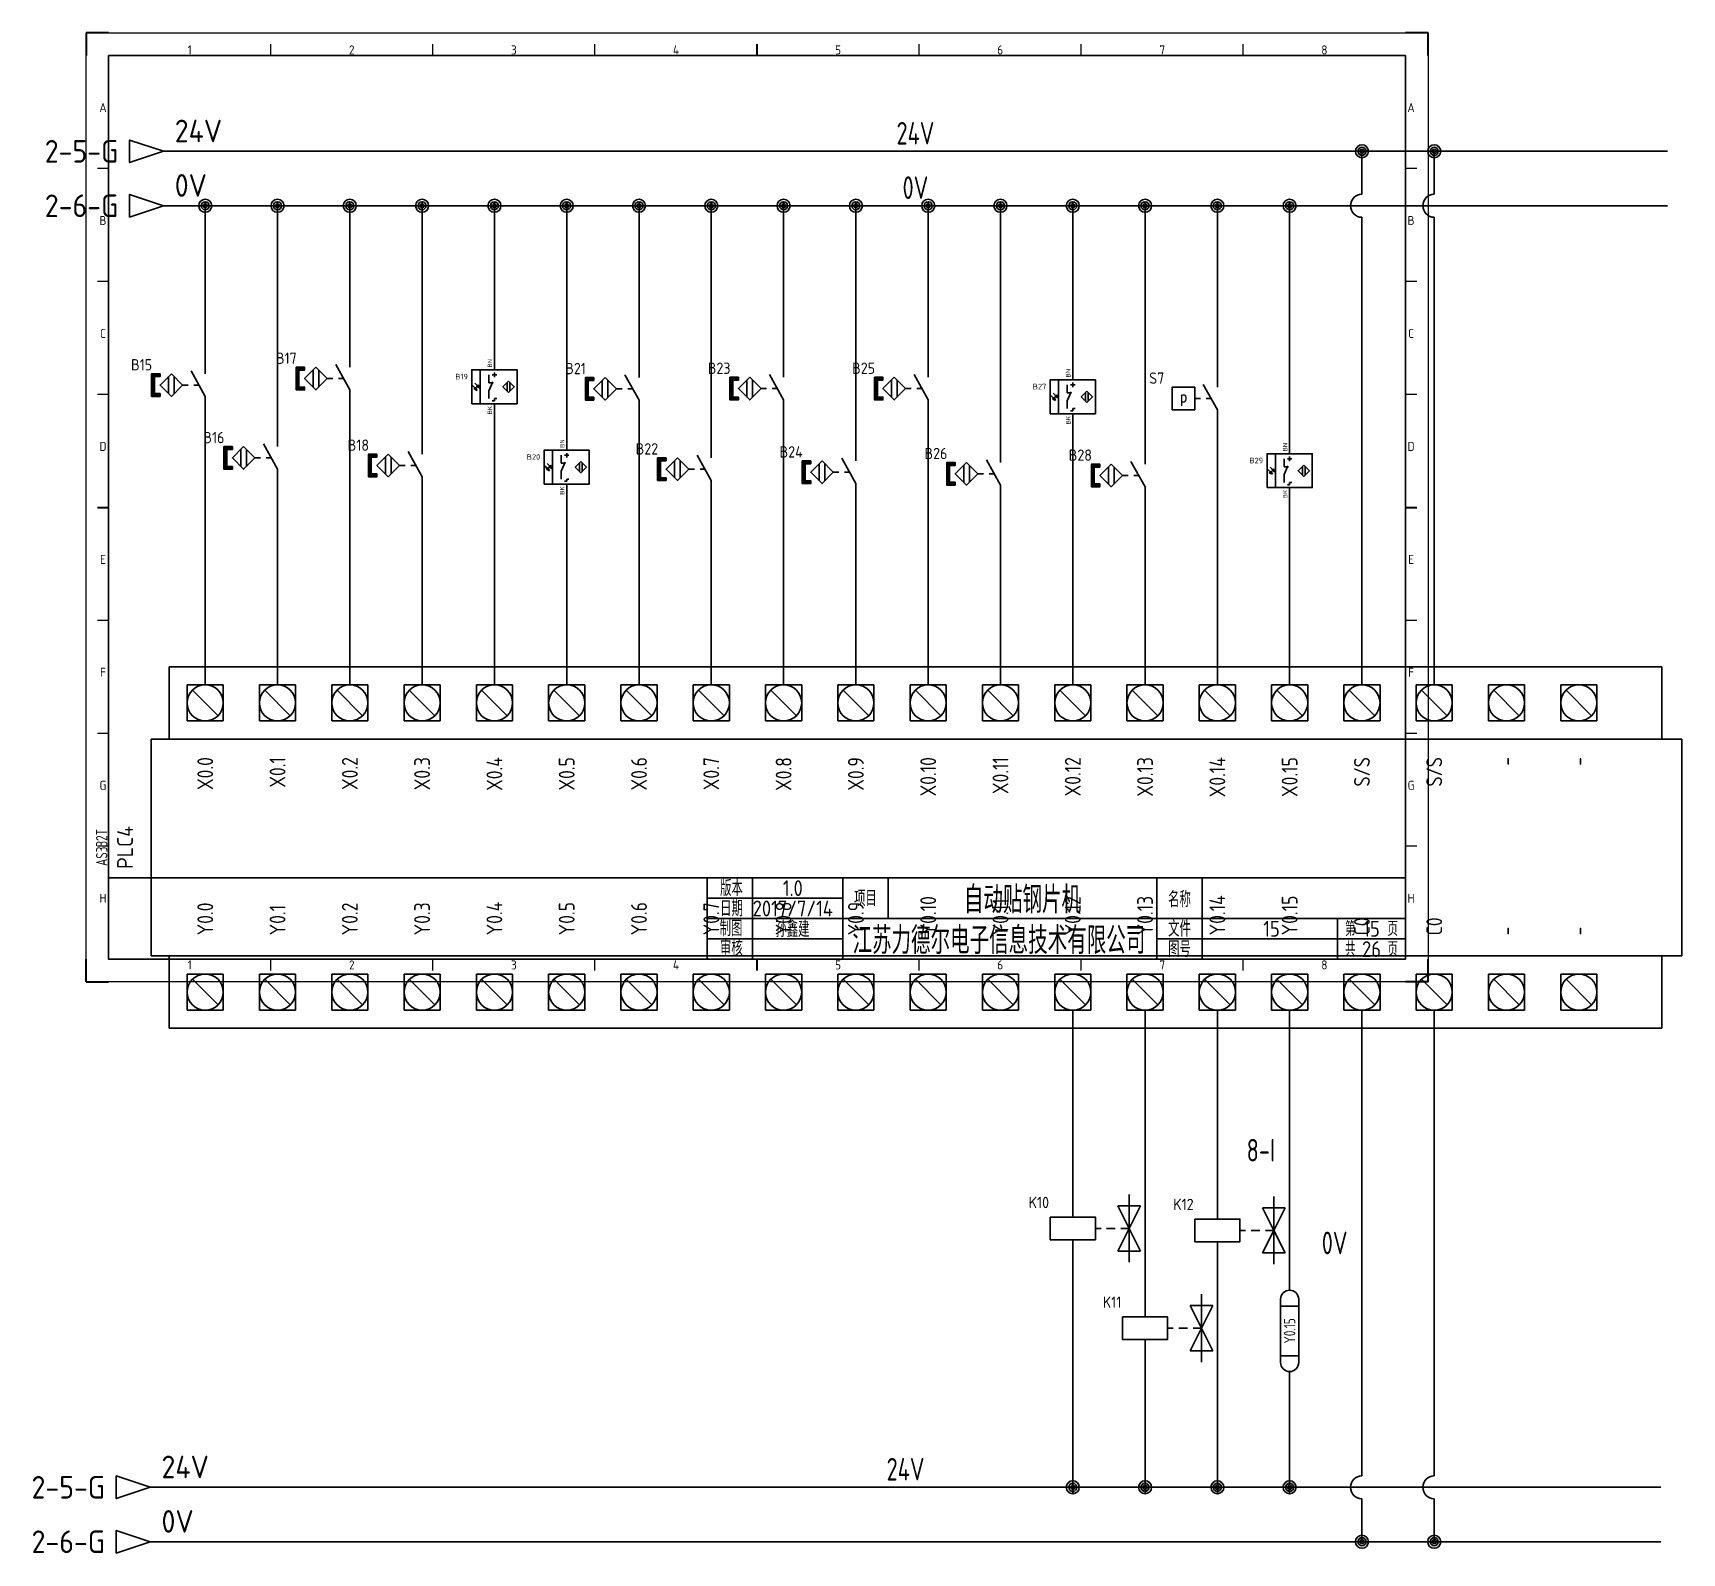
# Model space of a CAD drawing. Header units: millimetres. Extents: x 2018 to 2383, y 1261 to 1597.
import ezdxf
from ezdxf.enums import TextEntityAlignment as Align

# ---------------------------------------------------------------- set-up
doc = ezdxf.new("R2010")
doc.units = ezdxf.units.MM
for name, color, linetype in [('AE_BOR', 1, 'Continuous'), ('DESC', 150, 'Continuous'), ('SYMS', 7, 'Continuous'), ('TAGS', 150, 'Continuous'), ('TERMS', 123, 'Continuous'), ('WIRENO', 72, 'Continuous'), ('WIREREF_DEST', 52, 'Continuous'), ('WIRES', 7, 'Continuous'), ('XREF', 7, 'Continuous'), ('图框_标题栏属性', 1, 'Continuous'), ('图框_标题栏文字', 6, 'Continuous')]:
    doc.layers.add(name, color=color, linetype=linetype)
doc.styles.add('ACGBTS', font='ISOCP.SHX')
doc.styles.add('PIN', font='simplex', dxfattribs={"width": 0.75})
doc.styles.get("Standard").update_dxf_attribs({"font": 'arial.ttf'})
doc.styles.add('WD_IEC', font='ISOCP2.shx', dxfattribs={"height": 4, "bigfont": 'gbcbig.shx'})
doc.styles.add('工程字', font='gbenor.shx', dxfattribs={"bigfont": 'gbcbig.shx'})

# ---------------------------------------------------------------- blocks, each defined once
blk = doc.blocks.new('Border')
for p, q in [((584, 410), (10, 410)), ((10, 410), (10, 10)), ((584, 10), (584, 410)), ((10, 10), (584, 10))]:
    blk.add_line(p, q)
at = {"layer": 'AE_BOR', "color": 1, "lineweight": 30}
for p, q in [((10, 420), (0, 420)), ((0, 420), (0, 410)), ((594, 420), (584, 420)), ((594, 410), (594, 420)), ((297, 410), (297, 415)), ((5, 210), (10, 210)), ((584, 210), (589, 210)), ((0, 0), (0, 10)), ((297, 5), (297, 10)), ((594, 0), (594, 10)), ((0, 0), (10, 0)), ((594, 0), (584, 0))]:
    blk.add_line(p, q, dxfattribs=at)
at = {"layer": 'AE_BOR', "color": 1, "lineweight": 15}
for p, q in [((0, 420), (594, 420)), ((0, 0), (0, 420)), ((594, 420), (594, 0)), ((81.75, 410), (81.75, 415)), ((153.5, 410), (153.5, 415)), ((225.25, 410), (225.25, 415)), ((368.75, 410), (368.75, 415)), ((440.5, 410), (440.5, 415)), ((512.25, 410), (512.25, 415)), ((10, 360), (5, 360)), ((589, 360), (584, 360)), ((10, 310), (5, 310)), ((589, 310), (584, 310)), ((10, 260), (5, 260)), ((589, 260), (584, 260)), ((10, 160), (5, 160)), ((589, 160), (584, 160)), ((10, 110), (5, 110)), ((589, 110), (584, 110)), ((10, 60), (5, 60)), ((589, 60), (584, 60)), ((81.75, 5), (81.75, 10)), ((153.5, 5), (153.5, 10)), ((225.25, 5), (225.25, 10)), ((368.75, 5), (368.75, 10)), ((440.5, 5), (440.5, 10)), ((512.25, 5), (512.25, 10)), ((594, 0), (0, 0))]:
    blk.add_line(p, q, dxfattribs=at)
at = {"layer": 'AE_BOR', "color": 1, "lineweight": 15, "style": 'ACGBTS'}
for s, p in [('1', (45.875, 412.5)), ('2', (117.625, 412.5)), ('3', (189.375, 412.5)), ('4', (261.125, 412.5)), ('5', (332.875, 412.5)), ('6', (404.625, 412.5)), ('7', (476.375, 412.5)), ('8', (548.125, 412.5)), ('A', (7.5, 387)), ('A', (586.5, 387)), ('B', (7.5, 337)), ('B', (586.5, 337)), ('C', (7.5, 287)), ('C', (586.5, 287)), ('D', (7.5, 237)), ('D', (586.5, 237)), ('E', (7.5, 187)), ('E', (586.5, 187)), ('F', (7.5, 137)), ('F', (586.5, 137)), ('G', (7.5, 87)), ('G', (586.5, 87)), ('H', (7.5, 37)), ('H', (586.5, 37)), ('1', (45.875, 7.5)), ('2', (117.625, 7.5)), ('3', (189.375, 7.5)), ('4', (261.125, 7.5)), ('5', (332.875, 7.5)), ('6', (404.625, 7.5)), ('7', (476.375, 7.5)), ('8', (548.125, 7.5))]:
    blk.add_text(s, height=4, dxfattribs=at).set_placement(p, align=Align.MIDDLE)
blk = doc.blocks.new('LdrDkA4')
for p, q in [((132.5, 0), (132.5, 18)), ((142.5, 0), (142.5, 18)), ((162.5, 0), (162.5, 18)), ((162.5, 0), (162.5, 18)), ((162.5, 0), (162.5, 18)), ((172.5, 18), (172.5, 13.5)), ((232, 0), (232, 18)), ((242, 0), (242, 18)), ((132.5, 13.5), (162.5, 13.5)), ((172.5, 13.5), (172.5, 9)), ((132.5, 9), (162.99, 9)), ((162.5, 9), (287, 9)), ((272, 0), (272, 9)), ((132.5, 4.5), (162.5, 4.5)), ((232, 4.5), (287, 4.5)), ((142.5, 2.09), (142.5, 2.09)), ((142.5, 2.09), (142.5, 2.09))]:
    blk.add_line(p, q)
blk.add_lwpolyline([(132.5, 18), (0, 18), (0, 0), (132.5, 0)], close=True)
blk.add_lwpolyline([(132.5, 0), (287, 0), (287, 18), (132.5, 18)])
at = {"flags": 9}
blk.add_attdef('WD_TB', (0, 0), '', height=2.5, dxfattribs=at)
at = {"layer": '图框_标题栏属性', "style": '工程字'}
for tag, height, p in [('版本', 3.5, (151.42, 15.75)), ('项目', 6, (202.25, 13.5)), ('名称', 3.5, (264.42, 13.27)), ('日期', 3.5, (151.42, 11.25)), ('制图', 3.5, (151.34, 6.85)), ('公司名称', 6, (197.03, 4.5)), ('文件', 3.5, (257.37, 6.75)), ('页数', 3.5, (279.5, 6.75)), ('审核', 3.5, (151.65, 2.36)), ('图号', 3.5, (257.37, 2.25)), ('总数', 3.5, (279.5, 2.25))]:
    blk.add_attdef(tag, text='', height=height, dxfattribs=at).set_placement(p, align=Align.MIDDLE)
at = {"layer": '图框_标题栏文字', "style": '工程字'}
for s, height, p in [('版本', 3.5, (137.85, 15.75)), ('项目', 3.5, (167.5, 13.5)), ('名称', 3.5, (237, 13.27)), ('日期', 3.5, (137.85, 11.25)), ('制图', 3.5, (137.75, 6.85)), ('文件', 3.5, (237, 6.75)), ('第    页', 3.25, (279.5, 6.75)), ('审核', 3.5, (137.81, 2.51)), ('图号', 3.5, (237, 2.25)), ('共    页', 3.25, (279.5, 2.25))]:
    blk.add_text(s, height=height, dxfattribs=at).set_placement(p, align=Align.MIDDLE_CENTER)
blk = doc.blocks.new('PLCIO_AS332T')
for p, q in [((40.47, 36.99), (-289.88, 36.99)), ((-289.88, 36.99), (-289.88, 20.99)), ((40.47, 36.99), (40.47, 20.99)), ((-285.88, 32.99), (-277.88, 32.99)), ((-285.88, 24.99), (-285.88, 32.99)), ((-277.88, 32.99), (-277.88, 24.99)), ((-269.88, 32.99), (-261.88, 32.99)), ((-269.88, 24.99), (-269.88, 32.99)), ((-261.88, 32.99), (-261.88, 24.99)), ((-253.88, 32.99), (-245.88, 32.99)), ((-253.88, 24.99), (-253.88, 32.99)), ((-245.88, 32.99), (-245.88, 24.99)), ((-237.88, 32.99), (-229.88, 32.99)), ((-237.88, 32.99), (-229.88, 32.99)), ((-237.88, 24.99), (-237.88, 32.99)), ((-237.88, 24.99), (-237.88, 32.99)), ((-229.88, 32.99), (-229.88, 24.99)), ((-229.88, 32.99), (-229.88, 24.99)), ((-221.88, 32.99), (-213.88, 32.99)), ((-221.88, 24.99), (-221.88, 32.99)), ((-213.88, 32.99), (-213.88, 24.99)), ((-205.88, 32.99), (-197.88, 32.99)), ((-205.88, 24.99), (-205.88, 32.99)), ((-197.88, 32.99), (-197.88, 24.99)), ((-189.88, 32.99), (-181.88, 32.99)), ((-189.88, 24.99), (-189.88, 32.99)), ((-181.88, 32.99), (-181.88, 24.99)), ((-173.88, 32.99), (-165.88, 32.99)), ((-173.88, 24.99), (-173.88, 32.99)), ((-165.88, 32.99), (-165.88, 24.99)), ((-157.88, 32.99), (-149.88, 32.99)), ((-157.88, 24.99), (-157.88, 32.99)), ((-149.88, 32.99), (-149.88, 24.99)), ((-141.88, 32.99), (-133.88, 32.99)), ((-141.88, 24.99), (-141.88, 32.99)), ((-133.88, 32.99), (-133.88, 24.99)), ((-125.88, 32.99), (-117.88, 32.99)), ((-125.88, 24.99), (-125.88, 32.99)), ((-117.88, 32.99), (-117.88, 24.99)), ((-109.88, 32.99), (-101.88, 32.99)), ((-109.88, 24.99), (-109.88, 32.99)), ((-101.88, 32.99), (-101.88, 24.99)), ((-93.88, 32.99), (-85.88, 32.99)), ((-93.88, 24.99), (-93.88, 32.99)), ((-85.88, 32.99), (-85.88, 24.99)), ((-77.88, 32.99), (-69.88, 32.99)), ((-77.88, 24.99), (-77.88, 32.99)), ((-69.88, 32.99), (-69.88, 24.99)), ((-61.88, 32.99), (-53.88, 32.99)), ((-61.88, 24.99), (-61.88, 32.99)), ((-53.88, 32.99), (-53.88, 24.99)), ((-45.88, 32.99), (-37.88, 32.99)), ((-45.88, 24.99), (-45.88, 32.99)), ((-37.88, 32.99), (-37.88, 24.99)), ((-29.88, 32.99), (-21.88, 32.99)), ((-29.88, 24.99), (-29.88, 32.99)), ((-21.88, 32.99), (-21.88, 24.99)), ((-13.88, 32.99), (-5.88, 32.99)), ((-13.88, 24.99), (-13.88, 32.99)), ((-5.88, 32.99), (-5.88, 24.99)), ((2.12, 32.99), (10.12, 32.99)), ((2.12, 24.99), (2.12, 32.99)), ((10.12, 32.99), (10.12, 24.99)), ((18.12, 32.99), (26.12, 32.99)), ((18.12, 24.99), (18.12, 32.99)), ((26.12, 32.99), (26.12, 24.99)), ((-284.71, 31.82), (-279.05, 26.16)), ((-268.71, 31.82), (-263.05, 26.16)), ((-252.71, 31.82), (-247.05, 26.16)), ((-236.71, 31.82), (-231.05, 26.16)), ((-220.71, 31.82), (-215.05, 26.16)), ((-204.71, 31.82), (-199.05, 26.16)), ((-188.71, 31.82), (-183.05, 26.16)), ((-172.71, 31.82), (-167.05, 26.16)), ((-156.71, 31.82), (-151.05, 26.16)), ((-140.71, 31.82), (-135.05, 26.16)), ((-124.71, 31.82), (-119.05, 26.16)), ((-108.71, 31.82), (-103.05, 26.16)), ((-92.71, 31.82), (-87.05, 26.16)), ((-76.71, 31.82), (-71.05, 26.16)), ((-60.71, 31.82), (-55.05, 26.16)), ((-44.71, 31.82), (-39.05, 26.16)), ((-28.71, 31.82), (-23.05, 26.16)), ((-12.71, 31.82), (-7.05, 26.16)), ((3.29, 31.82), (8.95, 26.16)), ((19.29, 31.82), (24.95, 26.16)), ((-277.88, 24.99), (-285.88, 24.99)), ((-261.88, 24.99), (-269.88, 24.99)), ((-245.88, 24.99), (-253.88, 24.99)), ((-229.88, 24.99), (-237.88, 24.99)), ((-229.88, 24.99), (-237.88, 24.99)), ((-213.88, 24.99), (-221.88, 24.99)), ((-197.88, 24.99), (-205.88, 24.99)), ((-181.88, 24.99), (-189.88, 24.99)), ((-165.88, 24.99), (-173.88, 24.99)), ((-149.88, 24.99), (-157.88, 24.99)), ((-133.88, 24.99), (-141.88, 24.99)), ((-117.88, 24.99), (-125.88, 24.99)), ((-101.88, 24.99), (-109.88, 24.99)), ((-85.88, 24.99), (-93.88, 24.99)), ((-69.88, 24.99), (-77.88, 24.99)), ((-53.88, 24.99), (-61.88, 24.99)), ((-37.88, 24.99), (-45.88, 24.99)), ((-21.88, 24.99), (-29.88, 24.99)), ((-5.88, 24.99), (-13.88, 24.99)), ((10.12, 24.99), (2.12, 24.99)), ((26.12, 24.99), (18.12, 24.99)), ((-293.88, 20.99), (44.95, 20.99)), ((-293.88, -27.01), (-293.88, 20.99)), ((44.95, 20.99), (44.95, -27.01)), ((-289.88, -27.01), (-293.88, -27.01)), ((-49.88, -27.01), (-289.88, -27.01)), ((-289.88, -27.01), (-289.88, -43.01)), ((44.95, -27.01), (-49.88, -27.01)), ((40.47, -27.01), (40.47, -43.01)), ((-285.88, -39.01), (-285.88, -31.01)), ((-285.88, -31.01), (-277.88, -31.01)), ((-284.71, -32.18), (-279.05, -37.84)), ((-277.88, -31.01), (-277.88, -39.01)), ((-269.88, -39.01), (-269.88, -31.01)), ((-269.88, -39.01), (-269.88, -31.01)), ((-269.88, -31.01), (-261.88, -31.01)), ((-269.88, -31.01), (-261.88, -31.01)), ((-268.71, -32.18), (-263.05, -37.84)), ((-261.88, -31.01), (-261.88, -39.01)), ((-261.88, -31.01), (-261.88, -39.01)), ((-253.88, -39.01), (-253.88, -31.01)), ((-253.88, -39.01), (-253.88, -31.01)), ((-253.88, -31.01), (-245.88, -31.01)), ((-253.88, -31.01), (-245.88, -31.01)), ((-252.71, -32.18), (-247.05, -37.84)), ((-245.88, -31.01), (-245.88, -39.01)), ((-245.88, -31.01), (-245.88, -39.01)), ((-237.88, -39.01), (-237.88, -31.01)), ((-237.88, -39.01), (-237.88, -31.01)), ((-237.88, -31.01), (-229.88, -31.01)), ((-237.88, -31.01), (-229.88, -31.01)), ((-236.71, -32.18), (-231.05, -37.84)), ((-229.88, -31.01), (-229.88, -39.01)), ((-229.88, -31.01), (-229.88, -39.01)), ((-221.88, -39.01), (-221.88, -31.01)), ((-221.88, -39.01), (-221.88, -31.01)), ((-221.88, -31.01), (-213.88, -31.01)), ((-221.88, -31.01), (-213.88, -31.01)), ((-220.71, -32.18), (-215.05, -37.84)), ((-213.88, -31.01), (-213.88, -39.01)), ((-213.88, -31.01), (-213.88, -39.01)), ((-205.88, -39.01), (-205.88, -31.01)), ((-205.88, -39.01), (-205.88, -31.01)), ((-205.88, -31.01), (-197.88, -31.01)), ((-205.88, -31.01), (-197.88, -31.01)), ((-204.71, -32.18), (-199.05, -37.84)), ((-197.88, -31.01), (-197.88, -39.01)), ((-197.88, -31.01), (-197.88, -39.01)), ((-189.88, -39.01), (-189.88, -31.01)), ((-189.88, -39.01), (-189.88, -31.01)), ((-189.88, -31.01), (-181.88, -31.01)), ((-189.88, -31.01), (-181.88, -31.01)), ((-188.71, -32.18), (-183.05, -37.84)), ((-181.88, -31.01), (-181.88, -39.01)), ((-181.88, -31.01), (-181.88, -39.01)), ((-173.88, -39.01), (-173.88, -31.01)), ((-173.88, -39.01), (-173.88, -31.01)), ((-173.88, -31.01), (-165.88, -31.01)), ((-173.88, -31.01), (-165.88, -31.01)), ((-172.71, -32.18), (-167.05, -37.84)), ((-165.88, -31.01), (-165.88, -39.01)), ((-165.88, -31.01), (-165.88, -39.01)), ((-157.88, -39.01), (-157.88, -31.01)), ((-157.88, -39.01), (-157.88, -31.01)), ((-157.88, -31.01), (-149.88, -31.01)), ((-157.88, -31.01), (-149.88, -31.01)), ((-156.71, -32.18), (-151.05, -37.84)), ((-149.88, -31.01), (-149.88, -39.01)), ((-149.88, -31.01), (-149.88, -39.01)), ((-141.88, -39.01), (-141.88, -31.01)), ((-141.88, -39.01), (-141.88, -31.01)), ((-141.88, -31.01), (-133.88, -31.01)), ((-141.88, -31.01), (-133.88, -31.01)), ((-140.71, -32.18), (-135.05, -37.84)), ((-133.88, -31.01), (-133.88, -39.01)), ((-133.88, -31.01), (-133.88, -39.01)), ((-125.88, -39.01), (-125.88, -31.01)), ((-125.88, -39.01), (-125.88, -31.01)), ((-125.88, -31.01), (-117.88, -31.01)), ((-125.88, -31.01), (-117.88, -31.01)), ((-124.71, -32.18), (-119.05, -37.84)), ((-117.88, -31.01), (-117.88, -39.01)), ((-117.88, -31.01), (-117.88, -39.01)), ((-109.88, -39.01), (-109.88, -31.01)), ((-109.88, -39.01), (-109.88, -31.01)), ((-109.88, -31.01), (-101.88, -31.01)), ((-109.88, -31.01), (-101.88, -31.01)), ((-108.71, -32.18), (-103.05, -37.84)), ((-101.88, -31.01), (-101.88, -39.01)), ((-101.88, -31.01), (-101.88, -39.01)), ((-93.88, -39.01), (-93.88, -31.01)), ((-93.88, -39.01), (-93.88, -31.01)), ((-93.88, -31.01), (-85.88, -31.01)), ((-93.88, -31.01), (-85.88, -31.01)), ((-92.71, -32.18), (-87.05, -37.84)), ((-85.88, -31.01), (-85.88, -39.01)), ((-85.88, -31.01), (-85.88, -39.01)), ((-77.88, -39.01), (-77.88, -31.01)), ((-77.88, -39.01), (-77.88, -31.01)), ((-77.88, -31.01), (-69.88, -31.01)), ((-77.88, -31.01), (-69.88, -31.01)), ((-76.71, -32.18), (-71.05, -37.84)), ((-69.88, -31.01), (-69.88, -39.01)), ((-69.88, -31.01), (-69.88, -39.01)), ((-61.88, -31.01), (-53.88, -31.01)), ((-61.88, -31.01), (-53.88, -31.01)), ((-61.88, -39.01), (-61.88, -31.01)), ((-61.88, -39.01), (-61.88, -31.01)), ((-60.71, -32.18), (-55.05, -37.84)), ((-53.88, -31.01), (-53.88, -39.01)), ((-53.88, -31.01), (-53.88, -39.01)), ((-45.88, -39.01), (-45.88, -31.01)), ((-45.88, -39.01), (-45.88, -31.01)), ((-45.88, -31.01), (-37.88, -31.01)), ((-45.88, -31.01), (-37.88, -31.01)), ((-44.71, -32.18), (-39.05, -37.84)), ((-37.88, -31.01), (-37.88, -39.01)), ((-37.88, -31.01), (-37.88, -39.01)), ((-29.88, -31.01), (-21.88, -31.01)), ((-29.88, -31.01), (-21.88, -31.01)), ((-29.88, -39.01), (-29.88, -31.01)), ((-29.88, -39.01), (-29.88, -31.01)), ((-28.71, -32.18), (-23.05, -37.84)), ((-21.88, -31.01), (-21.88, -39.01)), ((-21.88, -31.01), (-21.88, -39.01)), ((-13.88, -39.01), (-13.88, -31.01)), ((-13.88, -39.01), (-13.88, -31.01)), ((-13.88, -31.01), (-5.88, -31.01)), ((-13.88, -31.01), (-5.88, -31.01)), ((-12.71, -32.18), (-7.05, -37.84)), ((-5.88, -31.01), (-5.88, -39.01)), ((-5.88, -31.01), (-5.88, -39.01)), ((2.12, -39.01), (2.12, -31.01)), ((2.12, -39.01), (2.12, -31.01)), ((2.12, -31.01), (10.12, -31.01)), ((2.12, -31.01), (10.12, -31.01)), ((3.29, -32.18), (8.95, -37.84)), ((10.12, -31.01), (10.12, -39.01)), ((10.12, -31.01), (10.12, -39.01)), ((18.12, -31.01), (26.12, -31.01)), ((18.12, -31.01), (26.12, -31.01)), ((18.12, -39.01), (18.12, -31.01)), ((18.12, -39.01), (18.12, -31.01)), ((19.29, -32.18), (24.95, -37.84)), ((26.12, -31.01), (26.12, -39.01)), ((26.12, -31.01), (26.12, -39.01)), ((-277.88, -39.01), (-285.88, -39.01)), ((-261.88, -39.01), (-269.88, -39.01)), ((-261.88, -39.01), (-269.88, -39.01)), ((-245.88, -39.01), (-253.88, -39.01)), ((-245.88, -39.01), (-253.88, -39.01)), ((-229.88, -39.01), (-237.88, -39.01)), ((-229.88, -39.01), (-237.88, -39.01)), ((-213.88, -39.01), (-221.88, -39.01)), ((-213.88, -39.01), (-221.88, -39.01)), ((-197.88, -39.01), (-205.88, -39.01)), ((-197.88, -39.01), (-205.88, -39.01)), ((-181.88, -39.01), (-189.88, -39.01)), ((-181.88, -39.01), (-189.88, -39.01)), ((-165.88, -39.01), (-173.88, -39.01)), ((-165.88, -39.01), (-173.88, -39.01)), ((-149.88, -39.01), (-157.88, -39.01)), ((-149.88, -39.01), (-157.88, -39.01)), ((-133.88, -39.01), (-141.88, -39.01)), ((-133.88, -39.01), (-141.88, -39.01)), ((-117.88, -39.01), (-125.88, -39.01)), ((-117.88, -39.01), (-125.88, -39.01)), ((-101.88, -39.01), (-109.88, -39.01)), ((-101.88, -39.01), (-109.88, -39.01)), ((-85.88, -39.01), (-93.88, -39.01)), ((-85.88, -39.01), (-93.88, -39.01)), ((-69.88, -39.01), (-77.88, -39.01)), ((-69.88, -39.01), (-77.88, -39.01)), ((-53.88, -39.01), (-61.88, -39.01)), ((-53.88, -39.01), (-61.88, -39.01)), ((-37.88, -39.01), (-45.88, -39.01)), ((-37.88, -39.01), (-45.88, -39.01)), ((-21.88, -39.01), (-29.88, -39.01)), ((-21.88, -39.01), (-29.88, -39.01)), ((-5.88, -39.01), (-13.88, -39.01)), ((-5.88, -39.01), (-13.88, -39.01)), ((10.12, -39.01), (2.12, -39.01)), ((10.12, -39.01), (2.12, -39.01)), ((26.12, -39.01), (18.12, -39.01)), ((26.12, -39.01), (18.12, -39.01)), ((-289.88, -43.01), (40.47, -43.01))]:
    blk.add_line(p, q)
for centre in [(-281.88, 28.99), (-265.88, 28.99), (-249.88, 28.99), (-233.88, 28.99), (-217.88, 28.99), (-201.88, 28.99), (-185.88, 28.99), (-169.88, 28.99), (-153.88, 28.99), (-137.88, 28.99), (-121.88, 28.99), (-105.88, 28.99), (-89.88, 28.99), (-73.88, 28.99), (-57.88, 28.99), (-41.88, 28.99), (-25.88, 28.99), (-9.88, 28.99), (6.12, 28.99), (22.12, 28.99), (-281.88, -35.01), (-265.88, -35.01), (-249.88, -35.01), (-233.88, -35.01), (-217.88, -35.01), (-201.88, -35.01), (-185.88, -35.01), (-169.88, -35.01), (-153.88, -35.01), (-137.88, -35.01), (-121.88, -35.01), (-105.88, -35.01), (-89.88, -35.01), (-73.88, -35.01), (-57.88, -35.01), (-41.88, -35.01), (-25.88, -35.01), (-9.88, -35.01), (6.12, -35.01), (22.12, -35.01)]:
    blk.add_circle(centre, 4)
at = {"style": 'WD_IEC'}
for tag, p, width in [('DESCA41', (-283.38, 60.92), 0.9), ('DESCB41', (-276.38, 60.92), 0.9), ('DESCA42', (-267.38, 60.92), 0.9), ('DESCB42', (-260.38, 60.92), 0.9), ('DESCA43', (-251.38, 60.92), 0.9), ('DESCB43', (-244.38, 60.92), 0.9), ('DESCA44', (-235.38, 60.92), 0.9), ('DESCB44', (-228.38, 60.92), 0.9), ('DESCA45', (-219.38, 60.92), 0.9), ('DESCB45', (-212.38, 60.92), 0.9), ('DESCA46', (-203.38, 60.92), 0.9), ('DESCB46', (-196.38, 60.92), 0.9), ('DESCA47', (-187.38, 60.92), 0.9), ('DESCB47', (-180.38, 60.92), 0.9), ('DESCA48', (-171.38, 60.92), 0.9), ('DESCB48', (-164.38, 60.92), 0.9), ('DESCA49', (-155.38, 60.92), 0.9), ('DESCB49', (-148.38, 60.92), 0.9), ('DESCA50', (-139.38, 60.92), 0.9), ('DESCB50', (-132.38, 60.92), 0.9), ('DESCA51', (-123.38, 60.92), 0.9), ('DESCB51', (-116.38, 60.92), 0.9), ('DESCA52', (-107.38, 60.92), 0.9), ('DESCB52', (-100.38, 60.92), 0.9), ('DESCA53', (-91.38, 60.92), 0.9), ('DESCB53', (-84.38, 60.92), 0.9), ('DESCA54', (-75.38, 60.92), 0.9), ('DESCB54', (-68.38, 60.92), 0.9), ('DESCA55', (-59.38, 60.92), 0.9), ('DESCB55', (-52.38, 60.92), 0.9), ('DESCA56', (-43.38, 60.92), 0.9), ('DESCB56', (-36.38, 60.92), 0.9), ('WDTAGALT', (-331.88, -15.01), 0.8)]:
    blk.add_attdef(tag, p, '', height=4, rotation=90, dxfattribs=dict(at, width=width))
at = {"style": 'WD_IEC', "width": 0.9}
for tag, p in [('TERM44', (-231.88, 34.22)), ('TERM54', (-71.88, 34.22)), ('TERM41', (-279.88, 34.22)), ('TERM42', (-263.88, 34.22)), ('TERM43', (-247.88, 34.22)), ('TERM45', (-215.88, 34.22)), ('TERM46', (-199.88, 34.22)), ('TERM47', (-183.88, 34.22)), ('TERM48', (-167.88, 34.22)), ('TERM49', (-151.88, 34.22)), ('TERM50', (-135.88, 34.22)), ('TERM51', (-119.88, 34.22)), ('TERM52', (-103.88, 34.22)), ('TERM53', (-87.88, 34.22)), ('TERM55', (-55.88, 34.22)), ('TERM56', (-39.88, 34.22)), ('TERM57', (-23.88, 34.22)), ('TERM58', (-7.88, 34.22)), ('TERM59', (8.12, 34.22)), ('TERM60', (24.12, 34.22))]:
    blk.add_attdef(tag, text='', height=2.5, rotation=90, dxfattribs=at).set_placement(p, align=Align.TOP_LEFT)
at = {"style": 'WD_IEC', "flags": 1}
for tag, p in [('X2TERM41', (-281.88, 32.99)), ('X2TERM42', (-265.88, 32.99)), ('X2TERM43', (-249.88, 32.99)), ('X2TERM44', (-233.88, 32.99)), ('X2TERM45', (-217.88, 32.99)), ('X2TERM46', (-201.88, 32.99)), ('X2TERM47', (-185.88, 32.99)), ('X2TERM48', (-169.88, 32.99)), ('X2TERM49', (-153.88, 32.99)), ('X2TERM50', (-137.88, 32.99)), ('X2TERM51', (-121.88, 32.99)), ('X2TERM52', (-105.88, 32.99)), ('X2TERM53', (-89.88, 32.99)), ('X2TERM54', (-73.88, 32.99)), ('X2TERM55', (-57.88, 32.99)), ('X2TERM56', (-41.88, 32.99)), ('X2TERM57', (-25.88, 32.99)), ('X2TERM58', (-9.88, 32.99)), ('X2TERM59', (6.12, 32.99)), ('X2TERM60', (22.12, 32.99)), ('X8TERM01', (-281.88, -39.01)), ('X8TERM02', (-265.88, -39.01)), ('X8TERM03', (-249.88, -39.01)), ('X8TERM04', (-233.88, -39.01)), ('X8TERM05', (-217.88, -39.01)), ('X8TERM06', (-201.88, -39.01)), ('X8TERM07', (-185.88, -39.01)), ('X8TERM08', (-169.88, -39.01)), ('X8TERM09', (-153.88, -39.01)), ('X8TERM10', (-137.88, -39.01)), ('X8TERM11', (-121.88, -39.01)), ('X8TERM12', (-105.88, -39.01)), ('X8TERM13', (-89.88, -39.01)), ('X8TERM14', (-73.88, -39.01)), ('X8TERM15', (-57.88, -39.01)), ('X8TERM16', (-41.88, -39.01)), ('X8TERM17', (-25.88, -39.01)), ('X8TERM18', (-9.88, -39.01)), ('X8TERM19', (6.12, -39.01)), ('X8TERM20', (22.12, -39.01))]:
    blk.add_attdef(tag, p, '', height=0.35, rotation=90, dxfattribs=at)
at = {"style": 'WD_IEC', "width": 0.9}
for tag, p in [('TAGA41', (-281.88, 16.99)), ('TAGA42', (-265.88, 16.99)), ('TAGA43', (-249.88, 16.99)), ('TAGA44', (-233.88, 16.99)), ('TAGA45', (-217.88, 16.99)), ('TAGA46', (-201.88, 16.99)), ('TAGA47', (-185.88, 16.99)), ('TAGA48', (-169.88, 16.99)), ('TAGA49', (-153.88, 16.99)), ('TAGA50', (-137.88, 16.99)), ('TAGA51', (-121.88, 16.99)), ('TAGA52', (-105.88, 16.99)), ('TAGA53', (-89.88, 16.99)), ('TAGA54', (-73.88, 16.99)), ('TAGA55', (-57.88, 16.99)), ('TAGA56', (-41.88, 16.99)), ('TERMDESC57', (-25.88, 16.99)), ('TERMDESC58', (-9.88, 16.99)), ('TERMDESC59', (6.12, 16.99)), ('TERMDESC60', (22.12, 16.99))]:
    blk.add_attdef(tag, text='', height=3.5, rotation=90, dxfattribs=at).set_placement(p, align=Align.MIDDLE_RIGHT)
at = {"linetype": 'Continuous', "style": 'WD_IEC', "flags": 9}
for tag, p in [('ASSYCODE', (-320.88, 4.35)), ('FAMILY', (-320.09, 4.38))]:
    blk.add_attdef(tag, text='', height=0.32, rotation=90, dxfattribs=at).set_placement(p, align=Align.CENTER)
at = {"style": 'WD_IEC'}
for tag, p in [('LINE1', (-312.59, -3.01)), ('LINE2', (-307.59, -3.01)), ('TAG1', (-297.88, -3.01))]:
    blk.add_attdef(tag, text='', height=3.5, rotation=90, dxfattribs=at).set_placement(p, align=Align.CENTER)
for tag, width, p in [('INST', 0.8, (-328.04, -3.01)), ('LOC', 0.8, (-324.6, -3.01)), ('MFG', 0.8, (-320.59, -3.01)), ('CAT', 0.9, (-317.09, -3.01)), ('DESC', 0.8, (-303.54, -3.01))]:
    blk.add_attdef(tag, text='', height=2.5, rotation=90, dxfattribs=dict(at, width=width)).set_placement(p, align=Align.CENTER)
at = {"style": 'WD_IEC', "width": 0.9}
for tag, p in [('TERMDESC17', (-25.88, -22.45)), ('TERMDESC18', (-9.88, -22.45)), ('TERMDESC19', (6.12, -22.45)), ('TERMDESC20', (22.12, -22.45)), ('TAGA01', (-281.88, -22.45)), ('TAGA02', (-265.88, -22.45)), ('TAGA03', (-249.88, -22.45)), ('TAGA04', (-233.88, -22.45)), ('TAGA05', (-217.88, -22.45)), ('TAGA06', (-201.88, -22.45)), ('TAGA07', (-185.88, -22.45)), ('TAGA08', (-169.88, -22.45)), ('TAGA09', (-153.88, -22.45)), ('TAGA10', (-137.88, -22.45)), ('TAGA11', (-121.88, -22.45)), ('TAGA12', (-105.88, -22.45)), ('TAGA13', (-89.88, -22.45)), ('TAGA14', (-73.88, -22.45)), ('TAGA15', (-57.88, -22.45)), ('TAGA16', (-41.88, -22.45))]:
    blk.add_attdef(tag, text='', height=3.5, rotation=90, dxfattribs=at).set_placement(p, align=Align.MIDDLE_LEFT)
for tag, p in [('TERM04', (-231.88, -40.05)), ('TERM14', (-71.88, -40.05)), ('TERM01', (-279.88, -39.92)), ('TERM02', (-263.88, -40.05)), ('TERM03', (-247.88, -40.05)), ('TERM05', (-215.88, -40.05)), ('TERM06', (-199.88, -40.05)), ('TERM07', (-183.88, -40.05)), ('TERM08', (-167.88, -40.05)), ('TERM09', (-151.88, -40.05)), ('TERM10', (-135.88, -40.05)), ('TERM11', (-119.88, -40.05)), ('TERM12', (-103.88, -40.05)), ('TERM13', (-87.88, -40.05)), ('TERM15', (-55.88, -40.05)), ('TERM16', (-39.88, -40.05)), ('TERM17', (-23.88, -40.05)), ('TERM18', (-7.88, -40.05)), ('TERM19', (8.12, -40.05)), ('TERM20', (24.12, -40.05))]:
    blk.add_attdef(tag, text='', height=2.5, rotation=90, dxfattribs=at).set_placement(p, align=Align.TOP_RIGHT)
for tag, p in [('DESCA01', (-283.38, -67.08)), ('DESCB01', (-276.38, -67.08)), ('DESCA02', (-267.38, -67.08)), ('DESCB02', (-260.38, -67.08)), ('DESCA03', (-251.38, -67.08)), ('DESCB03', (-244.38, -67.08)), ('DESCA04', (-235.38, -67.08)), ('DESCB04', (-228.38, -67.08)), ('DESCA05', (-219.38, -67.08)), ('DESCB05', (-212.38, -67.08)), ('DESCA06', (-203.38, -67.08)), ('DESCB06', (-196.38, -67.08)), ('DESCA07', (-187.38, -67.08)), ('DESCB07', (-180.38, -67.08)), ('DESCA08', (-171.38, -67.08)), ('DESCB08', (-164.38, -67.08)), ('DESCA09', (-155.38, -67.08)), ('DESCB09', (-148.38, -67.08)), ('DESCA10', (-139.38, -67.08)), ('DESCB10', (-132.38, -67.08)), ('DESCA11', (-123.38, -67.08)), ('DESCB11', (-116.38, -67.08)), ('DESCA12', (-107.38, -67.08)), ('DESCB12', (-100.38, -67.08)), ('DESCA13', (-91.38, -67.08)), ('DESCB13', (-84.38, -67.08)), ('DESCA14', (-75.38, -67.08)), ('DESCB14', (-68.38, -67.08)), ('DESCA15', (-59.38, -67.08)), ('DESCB15', (-52.38, -67.08)), ('DESCA16', (-43.38, -67.08)), ('DESCB16', (-36.38, -67.08))]:
    blk.add_attdef(tag, text='', height=4, rotation=90, dxfattribs=at).set_placement(p, align=Align.RIGHT)
blk = doc.blocks.new('HA1D3')
blk.add_lwpolyline([(0, 0), (-3.75, -1.25), (-3.75, 1.25)], close=True)
at = {"style": 'WD_IEC', "flags": 1}
blk.add_attdef('SIGCODE', text='', height=1, dxfattribs=at).set_placement((-2.5, 1.8), align=Align.RIGHT)
at = {"style": 'WD_IEC'}
for tag, p, height, flags in [('WIRENO', (1.25, 1), 2.5, 8), ('X1TERM01', (0, 0), 0.32, 1)]:
    blk.add_attdef(tag, p, '', height=height, dxfattribs=dict(at, flags=flags))
blk.add_attdef('XREF', text='', height=2.5, dxfattribs=at).set_placement((-5, 0), align=Align.MIDDLE_RIGHT)
blk.add_attdef('DESC1', text='', height=2.5, dxfattribs=at).set_placement((1.25, -1), align=Align.TOP_LEFT)
blk = doc.blocks.new('WD_WNH')
at = {"linetype": 'Continuous', "style": 'WD_IEC', "width": 0.8}
blk.add_attdef('WIRENO', text='', height=2.5, dxfattribs=at).set_placement((0, 0.75), align=Align.CENTER)
at = {"style": 'WD_IEC', "flags": 1}
for tag, p in [('W08USER', (0, 0.375)), ('W04USER', (0, 0.875)), ('W05USER', (0, 0.75)), ('W09USER', (0, 0.25)), ('W03USER', (0, 1)), ('W06USER', (0, 0.625)), ('W07USER', (0, 0.5)), ('W02USER', (0, 1.125)), ('W01USER', (0, 1.25)), ('W10USER', (0, 0.125))]:
    blk.add_attdef(tag, text='', height=0.08, dxfattribs=at).set_placement(p, align=Align.CENTER)
blk = doc.blocks.new('WDDOT')
for radius in [0.72, 0.449, 0.223]:
    blk.add_circle((0, 0), radius)
blk = doc.blocks.new('WD_WNV')
at = {"linetype": 'Continuous', "style": 'WD_IEC', "width": 0.8}
blk.add_attdef('WIRENO', text='', height=2.5, dxfattribs=at).set_placement((-1.6, 0), align=Align.MIDDLE_RIGHT)
at = {"style": 'WD_IEC', "flags": 1}
for tag, p in [('W08USER', (-1, 0.375)), ('W04USER', (-1, 0.875)), ('W05USER', (-1, 0.75)), ('W09USER', (-1, 0.25)), ('W03USER', (-1, 1)), ('W06USER', (-1, 0.625)), ('W07USER', (-1, 0.5)), ('W02USER', (-1, 1.125)), ('W01USER', (-1, 1.25)), ('W10USER', (-1, 0.125))]:
    blk.add_attdef(tag, text='', height=0.08, dxfattribs=at).set_placement(p, align=Align.CENTER)
blk = doc.blocks.new('VSV1')
for p, q in [((0, 2.5), (0, 7.5)), ((12.5, 7.5), (12.5, -7.5)), ((12.5, 0), (10, 5)), ((10, 5), (15, 5)), ((15, 5), (12.5, 0)), ((6.25, 0), (5, 0)), ((9.38, 0), (7.5, 0)), ((12.5, 0), (10, -5)), ((12.5, 0), (10.62, 0)), ((15, -5), (12.5, 0)), ((0, -2.5), (0, -7.5)), ((10, -5), (15, -5))]:
    blk.add_line(p, q)
blk.add_lwpolyline([(-5, 2.5), (-5, -2.5), (5, -2.5), (5, 2.5)], close=True)
at = {"style": 'WD_IEC'}
for tag, p in [('INST', (-5.25, 11.5)), ('LOC', (-5.25, 8)), ('TAG1', (-5.25, 4.5)), ('DESC1', (-5.25, -6.85)), ('DESC2', (-5.25, -10.35)), ('DESC3', (-5.25, -13.85))]:
    blk.add_attdef(tag, text='', height=2.5, dxfattribs=at).set_placement(p, align=Align.RIGHT)
at = {"style": 'WD_IEC', "flags": 1}
for tag, p, height in [('X2TERM01', (0, 7.5), 0.32), ('X4LINK', (-5, 0), 0.32), ('X1LINK', (12.5, 0), 0.32), ('ASSYCODE', (1, -4), 1), ('X8TERM02', (0, -7.5), 0.32), ('FAMILY', (1, -5.5), 1), ('CATDESC', (1, -7), 1)]:
    blk.add_attdef(tag, p, '', height=height, dxfattribs=at)
at = {"style": 'WD_IEC'}
blk.add_attdef('TERM01', text='', height=2, rotation=90, dxfattribs=at).set_placement((-1, 7.5), align=Align.RIGHT)
at = {"style": 'WD_IEC', "flags": 9}
for tag, p in [('MFG', (-6, 1)), ('CAT', (-6, -1.5))]:
    blk.add_attdef(tag, text='', height=1.5, dxfattribs=at).set_placement(p, align=Align.RIGHT)
at = {"style": 'WD_IEC'}
blk.add_attdef('TERM02', (-1, -7.5), '', height=2, rotation=90, dxfattribs=at)
at = {"lineweight": 9, "style": 'WD_IEC'}
for tag, p in [('NO', (-5.5, -16.5)), ('NC', (-5.5, -20))]:
    blk.add_attdef(tag, text='', height=2.5, dxfattribs=at).set_placement(p, align=Align.TOP_RIGHT)
for tag, p in [('XREFNO', (-4, -16.5)), ('XREFNC', (-4, -20)), ('WDTAGALT', (-3.88, -23.13))]:
    blk.add_attdef(tag, text='', height=2.5, dxfattribs=at).set_placement(p, align=Align.TOP_LEFT)
blk = doc.blocks.new('VPX11M')
for p, q in [((0, 7.5), (0, 2.5)), ((-8.125, 1.875), (-8.125, -1.875)), ((-6.875, 1.875), (-6.875, -1.875)), ((-5, 0), (-3.75, 0)), ((0, -2.5), (-3.125, 3.125)), ((-2.5, 0), (-1.389, 0)), ((0, -2.5), (0, -7.5))]:
    blk.add_line(p, q)
for points in [[(-11.25, 1.875), (-10, 1.875), (-10, 2.5), (-11.875, 2.5), (-11.875, -2.5), (-10, -2.5), (-10, -1.875), (-11.25, -1.875)], [(-7.5, 2.5), (-5, 0), (-7.5, -2.5), (-10, 0)]]:
    blk.add_lwpolyline(points, close=True)
for points in [[(-11.875, 2.5), (-11.875, 1.875), (-10, 2.5), (-10, 1.875)], [(-11.875, 1.875), (-11.875, -1.875), (-11.25, 1.875), (-11.25, -1.875)], [(-11.875, -1.875), (-11.875, -2.5), (-10, -1.875), (-10, -2.5)]]:
    blk.add_solid(points)
at = {"style": 'WD_IEC'}
for tag, p in [('INST', (-11.75, 10.25)), ('LOC', (-11.75, 6.75)), ('TAG1', (-11.75, 3.25)), ('DESC2', (-11.75, -13.35)), ('DESC1', (-11.75, -9.85)), ('DESC3', (-11.75, -16.85))]:
    blk.add_attdef(tag, text='', height=2.5, dxfattribs=at).set_placement(p, align=Align.RIGHT)
at = {"style": 'WD_IEC', "flags": 1}
for tag, p, height in [('X2TERM01', (0, 7.5), 0.32), ('MFG', (2.75, 6.5), 1.5), ('CAT', (2.75, 4), 1.5), ('X1LINK', (0, 0), 0.32), ('ASSYCODE', (1, -4), 1), ('CONTACT', (1, -2.5), 1), ('COMMON', (2.25, -3.75), 1), ('X8TERM02', (0, -7.5), 0.32), ('FAMILY', (1, -5.5), 1), ('CATDESC', (1, -7), 1)]:
    blk.add_attdef(tag, p, '', height=height, dxfattribs=at)
at = {"style": 'WD_IEC'}
blk.add_attdef('TERM01', text='', height=2, rotation=90, dxfattribs=at).set_placement((-1, 7.5), align=Align.RIGHT)
blk.add_attdef('TERM02', (-1, -7.5), '', height=2, rotation=90, dxfattribs=at)
at = {"lineweight": 15, "style": 'WD_IEC'}
for tag, p in [('XREF', (-11.75, -6)), ('WDTAGALT', (-11.5, -20))]:
    blk.add_attdef(tag, text='', height=2.5, dxfattribs=at).set_placement(p, align=Align.RIGHT)
blk = doc.blocks.new('VPE12PE2')
for p, q in [((-6.25, 7.5), (-6.25, -7.5)), ((-8.66, -0.53), (-9.72, 0.53)), ((-7.59, 0.53), (-8.66, 1.59)), ((-7.24, 0.88), (-7.95, 0.18)), ((-7.95, 0.18), (-6.53, -0.53)), ((-6.53, -0.53), (-7.24, 0.88)), ((-2.5, 5.25), (-2.5, 1.75)), ((-2.5, -1.75), (-0.75, 2.19)), ((-2.5, 1.75), (-0.49, 1.75)), ((-1, 5.25), (1, 5.25)), ((0, 6.25), (0, 4.25)), ((5.62, 1.87), (5.62, -1.88)), ((6.88, 1.87), (6.88, -1.88)), ((-8.3, -0.18), (-9.01, -0.88)), ((-9.01, -0.88), (-7.59, -1.59)), ((-7.59, -1.59), (-8.3, -0.18)), ((-2.5, -1.75), (-2.5, -5.25)), ((-1, -6.25), (0, -6.25)), ((0, -6.25), (0, -5.25)), ((0, -5.25), (1, -5.25))]:
    blk.add_line(p, q)
for points in [[(-10, -7.5), (10, -7.5), (10, 7.5), (-10, 7.5)], [(6.25, 2.5), (8.75, 0), (6.25, -2.5), (3.75, 0)]]:
    blk.add_lwpolyline(points, close=True)
for points in [[(-7.24, 0.88), (-7.95, 0.18), (-6.53, -0.53)], [(-8.3, -0.18), (-9.01, -0.88), (-7.59, -1.59)]]:
    blk.add_solid(points)
at = {"style": 'WD_IEC'}
blk.add_attdef('TERM02', (-1, 8.5), '', height=2, rotation=90, dxfattribs=at)
for tag, p in [('INST', (-11.75, 10.25)), ('LOC', (-11.75, 6.75)), ('XREF', (-11.75, -1.35)), ('TAG1', (-11.75, 3.25)), ('DESC2', (-11.75, -8.7)), ('DESC1', (-11.75, -5.2)), ('WDTAGALT', (-11.5, -15.5)), ('DESC3', (-11.75, -12.2))]:
    blk.add_attdef(tag, text='', height=2.5, dxfattribs=at).set_placement(p, align=Align.RIGHT)
at = {"style": 'WD_IEC', "flags": 1}
for tag, p, height in [('X2TERM02', (0, 7.5), 0.32), ('MFG', (12.75, 6.5), 1.5), ('CAT', (12.75, 4), 1.5), ('X8TERM01', (0, -7.5), 0.32), ('ASSYCODE', (11, -4), 1), ('FAMILY', (11, -5.5), 1), ('CATDESC', (11, -7), 1)]:
    blk.add_attdef(tag, p, '', height=height, dxfattribs=at)
at = {"style": 'WD_IEC'}
blk.add_attdef('TERM01', text='', height=2, rotation=90, dxfattribs=at).set_placement((-1, -8.5), align=Align.RIGHT)
blk = doc.blocks.new('VPS11')
for p, q in [((0, 7.5), (0, 2.5)), ((-5, 0), (-3.75, 0)), ((0, -2.5), (-3.12, 3.12)), ((-2.5, 0), (-1.39, 0)), ((0, -2.5), (0, -7.5))]:
    blk.add_line(p, q)
blk.add_lwpolyline([(-5, 2.5), (-5, -2.5), (-10, -2.5), (-10, 2.5)], close=True)
at = {"style": 'PIN', "width": 0.75}
blk.add_text('p', height=2.5, dxfattribs=at).set_placement((-7.5, 0), align=Align.MIDDLE)
at = {"style": 'WD_IEC'}
for tag, p in [('INST', (-11.75, 10.25)), ('LOC', (-11.75, 6.75)), ('TAG1', (-11.75, 3.25)), ('RATING1', (-11.75, -1.35)), ('DESC2', (-11.75, -13.35)), ('DESC1', (-11.75, -9.85)), ('DESC3', (-11.75, -16.85))]:
    blk.add_attdef(tag, text='', height=2.5, dxfattribs=at).set_placement(p, align=Align.RIGHT)
at = {"style": 'WD_IEC', "flags": 1}
for tag, p, height in [('X2TERM01', (0, 7.5), 0.32), ('MFG', (2.75, 6.5), 1.5), ('CAT', (2.75, 4), 1.5), ('X1LINK', (0, 0), 0.32), ('ASSYCODE', (1, -4), 1), ('CONTACT', (1, -2.5), 1), ('COMMON', (2.25, -3.75), 1), ('X8TERM02', (0, -7.5), 0.32), ('FAMILY', (1, -5.5), 1), ('CATDESC', (1, -7), 1)]:
    blk.add_attdef(tag, p, '', height=height, dxfattribs=at)
at = {"style": 'WD_IEC'}
blk.add_attdef('TERM01', text='', height=2, rotation=90, dxfattribs=at).set_placement((-1, 7.5), align=Align.RIGHT)
blk.add_attdef('TERM02', (-1, -7.5), '', height=2, rotation=90, dxfattribs=at)
at = {"lineweight": 15, "style": 'WD_IEC'}
for tag, p in [('XREF', (-11.75, -6)), ('WDTAGALT', (-11.25, -20.13))]:
    blk.add_attdef(tag, text='', height=2.5, dxfattribs=at).set_placement(p, align=Align.RIGHT)
blk = doc.blocks.new('PLCIOO2TV')
for p, q in [((-2, 7), (-2, -7)), ((-2, 5.5), (2, 5.5)), ((2, 7), (2, -7)), ((-2, -5.5), (2, -5.5))]:
    blk.add_line(p, q)
for centre, start, end in [((0, 7), 0, 180), ((0, -7), 180, 0)]:
    blk.add_arc(centre, 2, start, end)
at = {"style": 'WD_IEC', "width": 0.9}
blk.add_attdef('TERMDESC01R', text='', height=2, rotation=90, dxfattribs=at).set_placement((2.25, 10), align=Align.TOP_LEFT)
at = {"style": 'WD_IEC', "width": 0.8}
for tag, height, p in [('TERM01R', 2, (0, 7.25)), ('TAGA01', 2.5, (0, 0)), ('TERM01L', 2, (0, -7.25))]:
    blk.add_attdef(tag, text='', height=height, rotation=90, dxfattribs=at).set_placement(p, align=Align.MIDDLE)
for tag, p in [('INST', (-3.5, 6.5)), ('LOC', (-3.5, 3))]:
    blk.add_attdef(tag, text='', height=2.5, dxfattribs=at).set_placement(p, align=Align.RIGHT)
at = {"style": 'WD_IEC', "flags": 1}
for tag, p in [('X2TERM01R', (0, 9)), ('X8TERM01L', (0, -9))]:
    blk.add_attdef(tag, p, '', height=0.16, dxfattribs=at)
at = {"style": 'WD_IEC', "width": 0.9}
blk.add_attdef('LINE1', text='', height=2.5, rotation=90, dxfattribs=at).set_placement((4.41, 1), align=Align.CENTER)
blk.add_attdef('LINE2', text='', height=2.5, rotation=90, dxfattribs=at).set_placement((5.02, 1), align=Align.TOP_CENTER)
at = {"style": 'WD_IEC'}
for tag, p in [('TAG1', (-3.5, -0.5)), ('XREF', (-3.5, -4.5))]:
    blk.add_attdef(tag, text='', height=2.5, dxfattribs=at).set_placement(p, align=Align.RIGHT)
at = {"linetype": 'Continuous', "style": 'WD_IEC', "flags": 9}
for tag, p in [('ASSYCODE', (-2.39, -1.18)), ('FAMILY', (-2.39, -7.68))]:
    blk.add_attdef(tag, text='', height=0.16, rotation=90, dxfattribs=at).set_placement(p, align=Align.CENTER)
at = {"style": 'WD_IEC', "width": 0.9}
blk.add_attdef('TERMDESC01L', text='', height=2, rotation=90, dxfattribs=at).set_placement((2.25, -10), align=Align.TOP_RIGHT)
at = {"style": 'WD_IEC'}
for tag, width, p in [('MFG', 0.8, (-7, -20)), ('DESC', 0.8, (-4, -20)), ('DESCA01', 0.9, (-0.5, -20)), ('DESCB01', 0.9, (2.5, -20)), ('DESCC01', 0.9, (5.5, -20)), ('DESCD01', 0.9, (8.5, -20)), ('DESCE01', 0.9, (11.5, -20)), ('CAT', 0.9, (-7, -27))]:
    blk.add_attdef(tag, text='', height=2.5, rotation=90, dxfattribs=dict(at, width=width)).set_placement(p, align=Align.RIGHT)

msp = doc.modelspace()

# ---------------------------------------------------------------- linework, layer by layer
at = {"layer": 'WIRES'}
for p, q in [((2046.42, 1571.23), (2379.28, 1571.23)), ((2311.67, 1561.72), (2311.67, 1571.23)), ((2327.67, 1561.72), (2327.67, 1571.23)), ((2046.42, 1559.18), (2379.28, 1559.18)), ((2055.67, 1526.99), (2055.67, 1559.85)), ((2071.67, 1510.88), (2071.67, 1559.85)), ((2087.67, 1528.43), (2087.67, 1559.85)), ((2103.67, 1509.2), (2103.67, 1559.85)), ((2119.67, 1522.87), (2119.67, 1559.85)), ((2135.67, 1505.08), (2135.67, 1559.85)), ((2151.67, 1526.16), (2151.67, 1559.85)), ((2167.67, 1508.38), (2167.67, 1559.85)), ((2183.67, 1526.22), (2183.67, 1559.85)), ((2199.67, 1507.71), (2199.67, 1559.85)), ((2215.67, 1526.22), (2215.67, 1559.85)), ((2231.67, 1507.35), (2231.67, 1559.85)), ((2247.67, 1520.66), (2247.67, 1559.85)), ((2263.67, 1506.99), (2263.67, 1559.85)), ((2279.67, 1524.04), (2279.67, 1559.85)), ((2295.67, 1504.3), (2295.67, 1559.85)), ((2311.67, 1453.16), (2311.67, 1556.64)), ((2327.67, 1453.16), (2327.67, 1556.64)), ((2119.67, 1453.16), (2119.67, 1515.37)), ((2055.67, 1453.16), (2055.67, 1511.99)), ((2087.67, 1453.16), (2087.67, 1513.43)), ((2151.67, 1453.16), (2151.67, 1511.16)), ((2183.67, 1453.16), (2183.67, 1511.22)), ((2215.67, 1453.16), (2215.67, 1511.22)), ((2247.67, 1453.16), (2247.67, 1513.16)), ((2279.67, 1453.16), (2279.67, 1509.04)), ((2135.67, 1453.16), (2135.67, 1497.58)), ((2295.67, 1453.16), (2295.67, 1496.8)), ((2071.67, 1453.16), (2071.67, 1495.88)), ((2103.67, 1453.16), (2103.67, 1494.2)), ((2167.67, 1453.16), (2167.67, 1493.38)), ((2199.67, 1453.16), (2199.67, 1492.71)), ((2231.67, 1453.16), (2231.67, 1492.35)), ((2263.67, 1453.16), (2263.67, 1491.99)), ((2247.67, 1381.16), (2247.67, 1340.36)), ((2263.67, 1381.16), (2263.67, 1318.28)), ((2279.67, 1381.16), (2279.67, 1339.92)), ((2295.67, 1381.16), (2295.67, 1319.19)), ((2311.67, 1381.16), (2311.67, 1278.11)), ((2327.67, 1381.16), (2327.67, 1278.11)), ((2247.67, 1325.36), (2247.67, 1274.35)), ((2279.67, 1324.92), (2279.67, 1274.35)), ((2263.67, 1303.28), (2263.67, 1274.35)), ((2295.67, 1301.19), (2295.67, 1274.35)), ((2043.49, 1275.57), (2377.84, 1275.57)), ((2311.67, 1273.03), (2311.67, 1263.52)), ((2327.67, 1273.03), (2327.67, 1263.52)), ((2043.49, 1263.52), (2377.84, 1263.52))]:
    msp.add_line(p, q, dxfattribs=at)
for centre in [(2311.67, 1559.18), (2327.67, 1559.18), (2311.67, 1275.57), (2327.67, 1275.57)]:
    msp.add_arc(centre, 2.54, 90, 270, dxfattribs=at)

# ---------------------------------------------------------------- block references
msp.add_blockref('LdrDkA4', (2034.29, 1392.42)).add_auto_attribs({'总数': '26', '页数': '15', '文件': '15', '公司名称': '江苏力德尔电子信息技术有限公司', '项目': '自动贴钢片机', '制图': '孙鑫建', '日期': '2017/7/14', '版本': '1.0'})
at = {"layer": 'AE_BOR', "xscale": 0.5, "yscale": 0.5, "zscale": 0.5}
msp.add_blockref('Border', (2029.29, 1387.42), dxfattribs=at)
at = {"layer": 'SYMS'}
ref = msp.add_blockref('HA1D3', (2046.42, 1571.23), dxfattribs=dict(at, xscale=2, yscale=2, zscale=2))
ref.add_attrib('XREF', '2-5-G', dxfattribs={"layer": 'XREF', "height": 5, "style": 'WD_IEC'}).set_placement((2036.42, 1571.23), align=Align.MIDDLE_RIGHT)
ref.add_attrib('WIRENO', '24V', (2048.92, 1573.23), dxfattribs={"layer": 'WIREREF_DEST', "height": 5, "style": 'WD_IEC', "flags": 8})
at = {"layer": 'SYMS', "xscale": 2, "yscale": 2, "zscale": 2}
for p in [(2311.67, 1571.23), (2327.67, 1571.23), (2055.67, 1559.18), (2071.67, 1559.18), (2087.67, 1559.18), (2103.67, 1559.18), (2119.67, 1559.18), (2135.67, 1559.18), (2151.67, 1559.18), (2167.67, 1559.18), (2183.67, 1559.18), (2199.67, 1559.18), (2215.67, 1559.18), (2231.67, 1559.18), (2247.67, 1559.18), (2263.67, 1559.18), (2279.67, 1559.18), (2295.67, 1559.18), (2247.67, 1275.57), (2263.67, 1275.57), (2279.67, 1275.57), (2295.67, 1275.57), (2311.67, 1263.52), (2327.67, 1263.52)]:
    msp.add_blockref('WDDOT', p, dxfattribs=at)
at = {"layer": 'SYMS'}
ref = msp.add_blockref('HA1D3', (2046.42, 1559.18), dxfattribs=dict(at, xscale=2, yscale=2, zscale=2))
ref.add_attrib('XREF', '2-6-G', dxfattribs={"layer": 'XREF', "height": 5, "style": 'WD_IEC'}).set_placement((2036.42, 1559.18), align=Align.MIDDLE_RIGHT)
ref.add_attrib('WIRENO', '0V', (2048.92, 1561.18), dxfattribs={"layer": 'WIREREF_DEST', "height": 5, "style": 'WD_IEC', "flags": 8})
ref = msp.add_blockref('VPX11M', (2055.67, 1519.49), dxfattribs=at)
ref.add_attrib('TAG1', 'B15', dxfattribs={"layer": 'TAGS', "height": 2.5, "style": 'WD_IEC'}).set_placement((2043.92, 1522.74), align=Align.RIGHT)
ref = msp.add_blockref('VPX11M', (2087.67, 1520.93), dxfattribs=at)
ref.add_attrib('TAG1', 'B17', dxfattribs={"layer": 'TAGS', "height": 2.5, "style": 'WD_IEC'}).set_placement((2075.92, 1524.18), align=Align.RIGHT)
ref = msp.add_blockref('VPX11M', (2151.67, 1518.66), dxfattribs=at)
ref.add_attrib('TAG1', 'B21', dxfattribs={"layer": 'TAGS', "height": 2.5, "style": 'WD_IEC'}).set_placement((2139.92, 1521.91), align=Align.RIGHT)
ref = msp.add_blockref('VPX11M', (2183.67, 1518.72), dxfattribs=at)
ref.add_attrib('TAG1', 'B23', dxfattribs={"layer": 'TAGS', "height": 2.5, "style": 'WD_IEC'}).set_placement((2171.92, 1521.97), align=Align.RIGHT)
ref = msp.add_blockref('VPX11M', (2215.67, 1518.72), dxfattribs=at)
ref.add_attrib('TAG1', 'B25', dxfattribs={"layer": 'TAGS', "height": 2.5, "style": 'WD_IEC'}).set_placement((2203.92, 1521.97), align=Align.RIGHT)
ref = msp.add_blockref('VPE12PE2', (2119.67, 1519.12), dxfattribs=dict(at, xscale=0.5, yscale=0.5, zscale=0.5))
ref.add_attrib('TERM02', 'BN', (2119.17, 1523.37), dxfattribs={"layer": 'TERMS', "height": 1, "rotation": 90, "style": 'WD_IEC'})
ref.add_attrib('TERM01', 'BK', dxfattribs={"layer": 'TERMS', "height": 1, "rotation": 90, "style": 'WD_IEC'}).set_placement((2119.17, 1514.87), align=Align.RIGHT)
ref.add_attrib('TAG1', 'B19', dxfattribs={"layer": 'TAGS', "height": 1.25, "style": 'WD_IEC'}).set_placement((2113.8, 1520.74), align=Align.RIGHT)
ref = msp.add_blockref('VPE12PE2', (2247.67, 1516.91), dxfattribs=dict(at, xscale=0.5, yscale=0.5, zscale=0.5))
ref.add_attrib('TERM02', 'BN', (2247.17, 1521.16), dxfattribs={"layer": 'TERMS', "height": 1, "rotation": 90, "style": 'WD_IEC'})
ref.add_attrib('TERM01', 'BK', dxfattribs={"layer": 'TERMS', "height": 1, "rotation": 90, "style": 'WD_IEC'}).set_placement((2247.17, 1512.66), align=Align.RIGHT)
ref.add_attrib('TAG1', 'B27', dxfattribs={"layer": 'TAGS', "height": 1.25, "style": 'WD_IEC'}).set_placement((2241.8, 1518.53), align=Align.RIGHT)
ref = msp.add_blockref('VPS11', (2279.67, 1516.54), dxfattribs=at)
ref.add_attrib('TAG1', 'S7', dxfattribs={"layer": 'TAGS', "height": 2.5, "style": 'WD_IEC'}).set_placement((2267.92, 1519.79), align=Align.RIGHT)
ref = msp.add_blockref('VPX11M', (2071.67, 1503.38), dxfattribs=at)
ref.add_attrib('TAG1', 'B16', dxfattribs={"layer": 'TAGS', "height": 2.5, "style": 'WD_IEC'}).set_placement((2059.92, 1506.63), align=Align.RIGHT)
ref = msp.add_blockref('VPX11M', (2103.67, 1501.7), dxfattribs=at)
ref.add_attrib('TAG1', 'B18', dxfattribs={"layer": 'TAGS', "height": 2.5, "style": 'WD_IEC'}).set_placement((2091.92, 1504.95), align=Align.RIGHT)
ref = msp.add_blockref('VPX11M', (2167.67, 1500.88), dxfattribs=at)
ref.add_attrib('TAG1', 'B22', dxfattribs={"layer": 'TAGS', "height": 2.5, "style": 'WD_IEC'}).set_placement((2155.92, 1504.13), align=Align.RIGHT)
ref = msp.add_blockref('VPX11M', (2199.67, 1500.21), dxfattribs=at)
ref.add_attrib('TAG1', 'B24', dxfattribs={"layer": 'TAGS', "height": 2.5, "style": 'WD_IEC'}).set_placement((2187.92, 1503.46), align=Align.RIGHT)
ref = msp.add_blockref('VPX11M', (2231.67, 1499.85), dxfattribs=at)
ref.add_attrib('TAG1', 'B26', dxfattribs={"layer": 'TAGS', "height": 2.5, "style": 'WD_IEC'}).set_placement((2219.92, 1503.1), align=Align.RIGHT)
ref = msp.add_blockref('VPE12PE2', (2135.67, 1501.33), dxfattribs=dict(at, xscale=0.5, yscale=0.5, zscale=0.5))
ref.add_attrib('TERM02', 'BN', (2135.17, 1505.58), dxfattribs={"layer": 'TERMS', "height": 1, "rotation": 90, "style": 'WD_IEC'})
ref.add_attrib('TERM01', 'BK', dxfattribs={"layer": 'TERMS', "height": 1, "rotation": 90, "style": 'WD_IEC'}).set_placement((2135.17, 1497.08), align=Align.RIGHT)
ref.add_attrib('TAG1', 'B20', dxfattribs={"layer": 'TAGS', "height": 1.25, "style": 'WD_IEC'}).set_placement((2129.8, 1502.96), align=Align.RIGHT)
ref = msp.add_blockref('VPX11M', (2263.67, 1499.49), dxfattribs=at)
ref.add_attrib('TAG1', 'B28', dxfattribs={"layer": 'TAGS', "height": 2.5, "style": 'WD_IEC'}).set_placement((2251.92, 1502.74), align=Align.RIGHT)
ref = msp.add_blockref('VPE12PE2', (2295.67, 1500.55), dxfattribs=dict(at, xscale=0.5, yscale=0.5, zscale=0.5))
ref.add_attrib('TERM02', 'BN', (2295.17, 1504.8), dxfattribs={"layer": 'TERMS', "height": 1, "rotation": 90, "style": 'WD_IEC'})
ref.add_attrib('TERM01', 'BK', dxfattribs={"layer": 'TERMS', "height": 1, "rotation": 90, "style": 'WD_IEC'}).set_placement((2295.17, 1496.3), align=Align.RIGHT)
ref.add_attrib('TAG1', 'B29', dxfattribs={"layer": 'TAGS', "height": 1.25, "style": 'WD_IEC'}).set_placement((2289.8, 1502.18), align=Align.RIGHT)
ref = msp.add_blockref('PLCIO_AS332T', (2337.55, 1420.17), dxfattribs=at)
ref.add_attrib('TERMDESC60', '-', dxfattribs={"layer": 'TERMS', "height": 3.5, "rotation": 90, "style": 'WD_IEC', "width": 0.9}).set_placement((2359.67, 1437.16), align=Align.MIDDLE_RIGHT)
ref.add_attrib('TERMDESC59', '-', dxfattribs={"layer": 'TERMS', "height": 3.5, "rotation": 90, "style": 'WD_IEC', "width": 0.9}).set_placement((2343.67, 1437.16), align=Align.MIDDLE_RIGHT)
ref.add_attrib('TERMDESC58', 'S/S', dxfattribs={"layer": 'TERMS', "height": 3.5, "rotation": 90, "style": 'WD_IEC', "width": 0.9}).set_placement((2327.67, 1437.16), align=Align.MIDDLE_RIGHT)
ref.add_attrib('TERMDESC57', 'S/S', dxfattribs={"layer": 'TERMS', "height": 3.5, "rotation": 90, "style": 'WD_IEC', "width": 0.9}).set_placement((2311.67, 1437.16), align=Align.MIDDLE_RIGHT)
ref.add_attrib('TAGA56', 'X0.15', dxfattribs={"layer": 'TAGS', "height": 3.5, "rotation": 90, "style": 'WD_IEC', "width": 0.9}).set_placement((2295.67, 1437.16), align=Align.MIDDLE_RIGHT)
ref.add_attrib('TAGA55', 'X0.14', dxfattribs={"layer": 'TAGS', "height": 3.5, "rotation": 90, "style": 'WD_IEC', "width": 0.9}).set_placement((2279.67, 1437.16), align=Align.MIDDLE_RIGHT)
ref.add_attrib('TAGA54', 'X0.13', dxfattribs={"layer": 'TAGS', "height": 3.5, "rotation": 90, "style": 'WD_IEC', "width": 0.9}).set_placement((2263.67, 1437.16), align=Align.MIDDLE_RIGHT)
ref.add_attrib('TAGA53', 'X0.12', dxfattribs={"layer": 'TAGS', "height": 3.5, "rotation": 90, "style": 'WD_IEC', "width": 0.9}).set_placement((2247.67, 1437.16), align=Align.MIDDLE_RIGHT)
ref.add_attrib('TAGA52', 'X0.11', dxfattribs={"layer": 'TAGS', "height": 3.5, "rotation": 90, "style": 'WD_IEC', "width": 0.9}).set_placement((2231.67, 1437.16), align=Align.MIDDLE_RIGHT)
ref.add_attrib('TAGA51', 'X0.10', dxfattribs={"layer": 'TAGS', "height": 3.5, "rotation": 90, "style": 'WD_IEC', "width": 0.9}).set_placement((2215.67, 1437.16), align=Align.MIDDLE_RIGHT)
ref.add_attrib('TAGA50', 'X0.9', dxfattribs={"layer": 'TAGS', "height": 3.5, "rotation": 90, "style": 'WD_IEC', "width": 0.9}).set_placement((2199.67, 1437.16), align=Align.MIDDLE_RIGHT)
ref.add_attrib('TAGA49', 'X0.8', dxfattribs={"layer": 'TAGS', "height": 3.5, "rotation": 90, "style": 'WD_IEC', "width": 0.9}).set_placement((2183.67, 1437.16), align=Align.MIDDLE_RIGHT)
ref.add_attrib('TAGA48', 'X0.7', dxfattribs={"layer": 'TAGS', "height": 3.5, "rotation": 90, "style": 'WD_IEC', "width": 0.9}).set_placement((2167.67, 1437.16), align=Align.MIDDLE_RIGHT)
ref.add_attrib('TAGA46', 'X0.5', dxfattribs={"layer": 'TAGS', "height": 3.5, "rotation": 90, "style": 'WD_IEC', "width": 0.9}).set_placement((2135.67, 1437.16), align=Align.MIDDLE_RIGHT)
ref.add_attrib('TAGA44', 'X0.3', dxfattribs={"layer": 'TAGS', "height": 3.5, "rotation": 90, "style": 'WD_IEC', "width": 0.9}).set_placement((2103.67, 1437.16), align=Align.MIDDLE_RIGHT)
ref.add_attrib('TERMDESC20', '-', dxfattribs={"layer": 'TERMS', "height": 3.5, "rotation": 90, "style": 'WD_IEC', "width": 0.9}).set_placement((2359.67, 1397.72), align=Align.MIDDLE_LEFT)
ref.add_attrib('TERMDESC19', '-', dxfattribs={"layer": 'TERMS', "height": 3.5, "rotation": 90, "style": 'WD_IEC', "width": 0.9}).set_placement((2343.67, 1397.72), align=Align.MIDDLE_LEFT)
ref.add_attrib('TERMDESC18', 'C0', dxfattribs={"layer": 'TERMS', "height": 3.5, "rotation": 90, "style": 'WD_IEC', "width": 0.9}).set_placement((2327.67, 1397.72), align=Align.MIDDLE_LEFT)
ref.add_attrib('TERMDESC17', 'C0', dxfattribs={"layer": 'TERMS', "height": 3.5, "rotation": 90, "style": 'WD_IEC', "width": 0.9}).set_placement((2311.67, 1397.72), align=Align.MIDDLE_LEFT)
ref.add_attrib('TAGA16', 'Y0.15', dxfattribs={"layer": 'TAGS', "height": 3.5, "rotation": 90, "style": 'WD_IEC', "width": 0.9}).set_placement((2295.67, 1397.72), align=Align.MIDDLE_LEFT)
ref.add_attrib('TAGA15', 'Y0.14', dxfattribs={"layer": 'TAGS', "height": 3.5, "rotation": 90, "style": 'WD_IEC', "width": 0.9}).set_placement((2279.67, 1397.72), align=Align.MIDDLE_LEFT)
ref.add_attrib('TAGA14', 'Y0.13', dxfattribs={"layer": 'TAGS', "height": 3.5, "rotation": 90, "style": 'WD_IEC', "width": 0.9}).set_placement((2263.67, 1397.72), align=Align.MIDDLE_LEFT)
ref.add_attrib('TAGA13', 'Y0.12', dxfattribs={"layer": 'TAGS', "height": 3.5, "rotation": 90, "style": 'WD_IEC', "width": 0.9}).set_placement((2247.67, 1397.72), align=Align.MIDDLE_LEFT)
ref.add_attrib('TAGA11', 'Y0.10', dxfattribs={"layer": 'TAGS', "height": 3.5, "rotation": 90, "style": 'WD_IEC', "width": 0.9}).set_placement((2215.67, 1397.72), align=Align.MIDDLE_LEFT)
ref.add_attrib('TAGA10', 'Y0.9', dxfattribs={"layer": 'TAGS', "height": 3.5, "rotation": 90, "style": 'WD_IEC', "width": 0.9}).set_placement((2199.67, 1397.72), align=Align.MIDDLE_LEFT)
ref.add_attrib('DESC', 'AS332T', dxfattribs={"layer": 'DESC', "height": 2.5, "rotation": 90, "style": 'WD_IEC', "width": 0.8}).set_placement((2034.01, 1417.16), align=Align.CENTER)
ref.add_attrib('TAG1', 'PLC4', dxfattribs={"layer": 'TAGS', "height": 3.5, "rotation": 90, "style": 'WD_IEC'}).set_placement((2039.67, 1417.16), align=Align.CENTER)
ref.add_attrib('TAGA41', 'X0.0', dxfattribs={"layer": 'TAGS', "height": 3.5, "rotation": 90, "style": 'WD_IEC', "width": 0.9}).set_placement((2055.67, 1437.16), align=Align.MIDDLE_RIGHT)
ref.add_attrib('TAGA42', 'X0.1', dxfattribs={"layer": 'TAGS', "height": 3.5, "rotation": 90, "style": 'WD_IEC', "width": 0.9}).set_placement((2071.67, 1437.16), align=Align.MIDDLE_RIGHT)
ref.add_attrib('TAGA43', 'X0.2', dxfattribs={"layer": 'TAGS', "height": 3.5, "rotation": 90, "style": 'WD_IEC', "width": 0.9}).set_placement((2087.67, 1437.16), align=Align.MIDDLE_RIGHT)
ref.add_attrib('TAGA45', 'X0.4', dxfattribs={"layer": 'TAGS', "height": 3.5, "rotation": 90, "style": 'WD_IEC', "width": 0.9}).set_placement((2119.67, 1437.16), align=Align.MIDDLE_RIGHT)
ref.add_attrib('TAGA47', 'X0.6', dxfattribs={"layer": 'TAGS', "height": 3.5, "rotation": 90, "style": 'WD_IEC', "width": 0.9}).set_placement((2151.67, 1437.16), align=Align.MIDDLE_RIGHT)
ref.add_attrib('TAGA12', 'Y0.11', dxfattribs={"layer": 'TAGS', "height": 3.5, "rotation": 90, "style": 'WD_IEC', "width": 0.9}).set_placement((2231.67, 1397.72), align=Align.MIDDLE_LEFT)
ref.add_attrib('TAGA01', 'Y0.0', dxfattribs={"layer": 'TAGS', "height": 3.5, "rotation": 90, "style": 'WD_IEC', "width": 0.9}).set_placement((2055.67, 1397.72), align=Align.MIDDLE_LEFT)
ref.add_attrib('TAGA02', 'Y0.1', dxfattribs={"layer": 'TAGS', "height": 3.5, "rotation": 90, "style": 'WD_IEC', "width": 0.9}).set_placement((2071.67, 1397.72), align=Align.MIDDLE_LEFT)
ref.add_attrib('TAGA03', 'Y0.2', dxfattribs={"layer": 'TAGS', "height": 3.5, "rotation": 90, "style": 'WD_IEC', "width": 0.9}).set_placement((2087.67, 1397.72), align=Align.MIDDLE_LEFT)
ref.add_attrib('TAGA04', 'Y0.3', dxfattribs={"layer": 'TAGS', "height": 3.5, "rotation": 90, "style": 'WD_IEC', "width": 0.9}).set_placement((2103.67, 1397.72), align=Align.MIDDLE_LEFT)
ref.add_attrib('TAGA05', 'Y0.4', dxfattribs={"layer": 'TAGS', "height": 3.5, "rotation": 90, "style": 'WD_IEC', "width": 0.9}).set_placement((2119.67, 1397.72), align=Align.MIDDLE_LEFT)
ref.add_attrib('TAGA06', 'Y0.5', dxfattribs={"layer": 'TAGS', "height": 3.5, "rotation": 90, "style": 'WD_IEC', "width": 0.9}).set_placement((2135.67, 1397.72), align=Align.MIDDLE_LEFT)
ref.add_attrib('TAGA07', 'Y0.6', dxfattribs={"layer": 'TAGS', "height": 3.5, "rotation": 90, "style": 'WD_IEC', "width": 0.9}).set_placement((2151.67, 1397.72), align=Align.MIDDLE_LEFT)
ref.add_attrib('TAGA08', 'Y0.7', dxfattribs={"layer": 'TAGS', "height": 3.5, "rotation": 90, "style": 'WD_IEC', "width": 0.9}).set_placement((2167.67, 1397.72), align=Align.MIDDLE_LEFT)
ref.add_attrib('TAGA09', 'Y0.8', dxfattribs={"layer": 'TAGS', "height": 3.5, "rotation": 90, "style": 'WD_IEC', "width": 0.9}).set_placement((2183.67, 1397.72), align=Align.MIDDLE_LEFT)
ref = msp.add_blockref('VSV1', (2247.67, 1332.86), dxfattribs=at)
ref.add_attrib('TAG1', 'K10', dxfattribs={"layer": 'TAGS', "height": 2.5, "style": 'WD_IEC'}).set_placement((2242.42, 1337.36), align=Align.RIGHT)
ref = msp.add_blockref('VSV1', (2279.67, 1332.42), dxfattribs=at)
ref.add_attrib('TAG1', 'K12', dxfattribs={"layer": 'TAGS', "height": 2.5, "style": 'WD_IEC'}).set_placement((2274.42, 1336.92), align=Align.RIGHT)
ref = msp.add_blockref('VSV1', (2263.67, 1310.78), dxfattribs=at)
ref.add_attrib('TAG1', 'K11', dxfattribs={"layer": 'TAGS', "height": 2.5, "style": 'WD_IEC'}).set_placement((2258.42, 1315.28), align=Align.RIGHT)
ref = msp.add_blockref('PLCIOO2TV', (2295.67, 1310.19), dxfattribs=at)
ref.add_attrib('TAGA01', 'Y0.15', dxfattribs={"layer": 'TAGS', "height": 2.5, "rotation": 90, "style": 'WD_IEC', "width": 0.8}).set_placement((2295.67, 1310.19), align=Align.MIDDLE)
ref = msp.add_blockref('HA1D3', (2043.49, 1275.57), dxfattribs=dict(at, xscale=2, yscale=2, zscale=2))
ref.add_attrib('XREF', '2-5-G', dxfattribs={"layer": 'XREF', "height": 5, "style": 'WD_IEC'}).set_placement((2033.49, 1275.57), align=Align.MIDDLE_RIGHT)
ref.add_attrib('WIRENO', '24V', (2045.99, 1277.57), dxfattribs={"layer": 'WIREREF_DEST', "height": 5, "style": 'WD_IEC', "flags": 8})
ref = msp.add_blockref('HA1D3', (2043.49, 1263.52), dxfattribs=dict(at, xscale=2, yscale=2, zscale=2))
ref.add_attrib('XREF', '2-6-G', dxfattribs={"layer": 'XREF', "height": 5, "style": 'WD_IEC'}).set_placement((2033.49, 1263.52), align=Align.MIDDLE_RIGHT)
ref.add_attrib('WIRENO', '0V', (2045.99, 1265.52), dxfattribs={"layer": 'WIREREF_DEST', "height": 5, "style": 'WD_IEC', "flags": 8})
at = {"layer": 'WIRENO'}
ref = msp.add_blockref('WD_WNH', (2212.85, 1571.23), dxfattribs=dict(at, xscale=2, yscale=2, zscale=2))
ref.add_attrib('WIRENO', '24V', dxfattribs={"linetype": 'Continuous', "height": 5, "style": 'WD_IEC', "width": 0.8}).set_placement((2212.85, 1572.73), align=Align.CENTER)
ref = msp.add_blockref('WD_WNH', (2212.85, 1559.18), dxfattribs=dict(at, xscale=2, yscale=2, zscale=2))
ref.add_attrib('WIRENO', '0V', dxfattribs={"linetype": 'Continuous', "height": 5, "style": 'WD_IEC', "width": 0.8}).set_placement((2212.85, 1560.68), align=Align.CENTER)
ref = msp.add_blockref('WD_WNV', (2295.67, 1350.17), dxfattribs=dict(at, xscale=2, yscale=2, zscale=2))
ref.add_attrib('WIRENO', '8-I', dxfattribs={"linetype": 'Continuous', "height": 5, "style": 'WD_IEC', "width": 0.8}).set_placement((2292.47, 1350.17), align=Align.MIDDLE_RIGHT)
ref = msp.add_blockref('WD_WNV', (2311.67, 1329.64), dxfattribs=dict(at, xscale=2, yscale=2, zscale=2))
ref.add_attrib('WIRENO', '0V', dxfattribs={"linetype": 'Continuous', "height": 5, "style": 'WD_IEC', "width": 0.8}).set_placement((2308.47, 1329.64), align=Align.MIDDLE_RIGHT)
ref = msp.add_blockref('WD_WNH', (2210.66, 1275.57), dxfattribs=dict(at, xscale=2, yscale=2, zscale=2))
ref.add_attrib('WIRENO', '24V', dxfattribs={"linetype": 'Continuous', "height": 5, "style": 'WD_IEC', "width": 0.8}).set_placement((2210.66, 1277.07), align=Align.CENTER)

doc.saveas('drawing.dxf')
